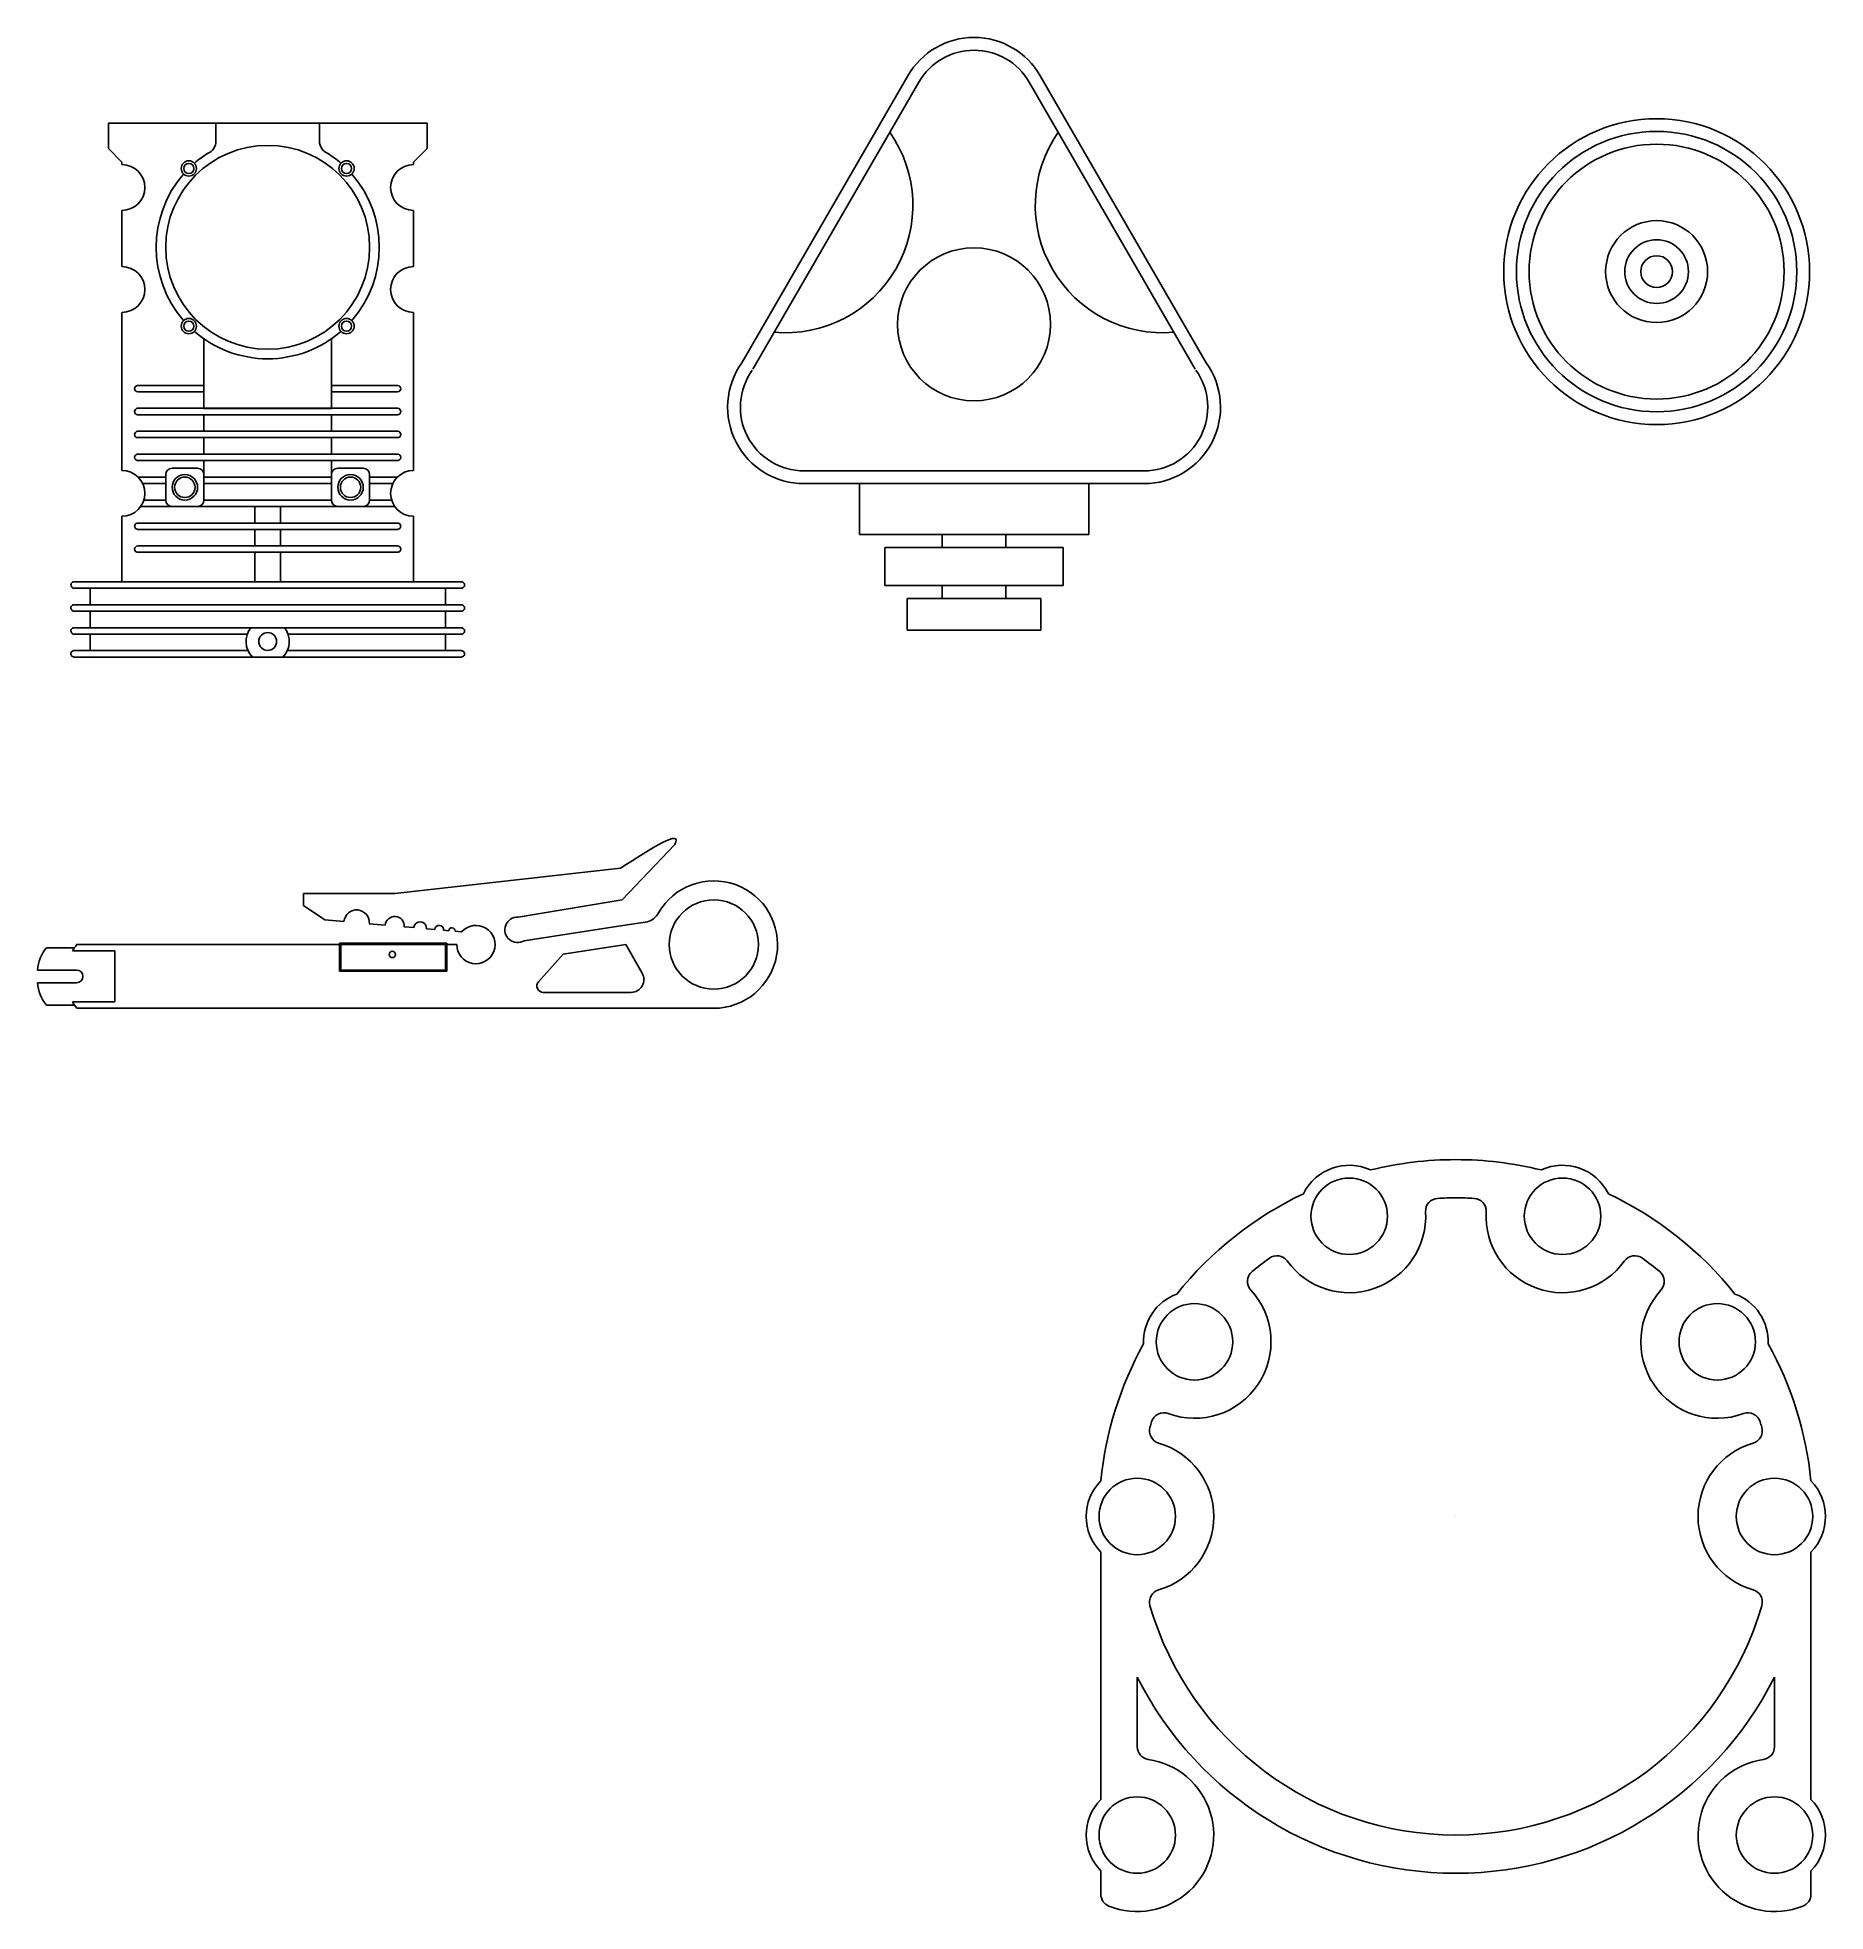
# Model space of a CAD drawing. Header units: millimetres. Extents: x 26815 to 55931, y 5808 to 11910.
# Drawn here: x 26815.4 to 27095.9, y 5960.9 to 6255 of the extents above; entities that cross this region are included whole.
import ezdxf

# ---------------------------------------------------------------- set-up
doc = ezdxf.new("R2010")
doc.units = ezdxf.units.MM

msp = doc.modelspace()

# ---------------------------------------------------------------- linework, layer by layer
at = {"color": 7, "linetype": 'Continuous', "true_color": 0xffffff}
for p, q in [((26951.947, 6249.014), (26925.903, 6203.96)), ((26953.679, 6248.013), (26927.634, 6202.959)), ((26970.994, 6248.013), (26997.038, 6202.959)), ((26972.725, 6249.014), (26998.769, 6203.96)), ((26843.372, 6241.582), (26826.496, 6241.582)), ((26851.496, 6241.582), (26826.496, 6241.582)), ((26826.496, 6241.582), (26826.496, 6237.582)), ((26843.372, 6238.659), (26843.372, 6241.582)), ((26851.496, 6241.582), (26876.496, 6241.582)), ((26859.62, 6241.582), (26876.496, 6241.582)), ((26859.62, 6238.659), (26859.62, 6241.582)), ((26876.496, 6241.582), (26876.496, 6237.582)), ((26826.496, 6237.582), (26828.617, 6235.461)), ((26828.617, 6235.461), (26828.617, 6235.061)), ((26828.617, 6235.461), (26828.617, 6235.061)), ((26876.496, 6237.582), (26874.374, 6235.461)), ((26874.374, 6235.461), (26874.374, 6235.061)), ((26874.374, 6235.461), (26874.374, 6235.061)), ((26828.617, 6227.861), (26828.617, 6219.061)), ((26828.617, 6227.861), (26828.617, 6219.061)), ((26874.374, 6227.861), (26874.374, 6219.061)), ((26874.374, 6227.861), (26874.374, 6219.061)), ((26828.617, 6211.861), (26828.617, 6187.062)), ((26874.374, 6211.861), (26874.374, 6187.062)), ((26841.496, 6196.803), (26841.496, 6207.721)), ((26861.496, 6196.803), (26861.496, 6207.721)), ((26841.496, 6200.403), (26831.069, 6200.403)), ((26861.496, 6200.403), (26871.922, 6200.403)), ((26841.496, 6199.403), (26831.114, 6199.403)), ((26861.496, 6199.403), (26871.877, 6199.403)), ((26830.617, 6196.36), (26830.617, 6196.235)), ((26851.496, 6196.809), (26831.067, 6196.809)), ((26851.496, 6195.809), (26831.083, 6195.809)), ((26851.496, 6196.803), (26841.496, 6196.803)), ((26841.496, 6193.205), (26841.496, 6195.809)), ((26851.496, 6196.809), (26851.496, 6196.803)), ((26851.496, 6196.809), (26871.924, 6196.809)), ((26851.496, 6196.809), (26851.496, 6196.803)), ((26851.496, 6196.803), (26861.496, 6196.803)), ((26851.496, 6195.809), (26871.909, 6195.809)), ((26861.496, 6193.205), (26861.496, 6195.809)), ((26872.374, 6196.36), (26872.374, 6196.235)), ((26830.617, 6192.765), (26830.617, 6192.64)), ((26851.496, 6192.209), (26831.028, 6192.209)), ((26851.496, 6193.205), (26831.031, 6193.205)), ((26851.496, 6192.205), (26831.054, 6192.205)), ((26851.496, 6193.209), (26831.059, 6193.209)), ((26841.496, 6189.605), (26841.496, 6192.209)), ((26851.496, 6193.209), (26871.933, 6193.209)), ((26851.496, 6193.209), (26851.496, 6193.205)), ((26851.496, 6193.209), (26851.496, 6193.205)), ((26851.496, 6193.205), (26871.961, 6193.205)), ((26851.496, 6192.209), (26871.964, 6192.209)), ((26851.496, 6192.209), (26851.496, 6192.205)), ((26851.496, 6192.209), (26851.496, 6192.205)), ((26851.496, 6192.205), (26871.938, 6192.205)), ((26861.496, 6189.605), (26861.496, 6192.209)), ((26872.374, 6192.765), (26872.374, 6192.64)), ((26830.617, 6189.179), (26830.617, 6189.054)), ((26851.496, 6188.629), (26830.997, 6188.629)), ((26851.496, 6189.605), (26831.003, 6189.605)), ((26851.496, 6189.629), (26841.496, 6189.629)), ((26841.496, 6182.412), (26841.496, 6188.629)), ((26851.496, 6188.605), (26841.496, 6188.605)), ((26851.496, 6189.629), (26861.496, 6189.629)), ((26851.496, 6189.629), (26851.496, 6189.605)), ((26851.496, 6189.629), (26851.496, 6189.605)), ((26851.496, 6189.605), (26871.988, 6189.605)), ((26851.496, 6188.629), (26871.995, 6188.629)), ((26851.496, 6188.629), (26851.496, 6188.605)), ((26851.496, 6188.629), (26851.496, 6188.605)), ((26851.496, 6188.605), (26861.496, 6188.605)), ((26861.496, 6182.412), (26861.496, 6188.629)), ((26872.374, 6189.179), (26872.374, 6189.054)), ((26835.496, 6186.029), (26831.141, 6186.029)), ((26831.577, 6186.012), (26831.158, 6186.012)), ((26835.496, 6186.012), (26831.577, 6186.012)), ((26835.496, 6182.412), (26835.496, 6186.412)), ((26836.496, 6187.412), (26840.496, 6187.412)), ((26841.496, 6182.412), (26841.496, 6186.412)), ((26851.496, 6186.029), (26841.496, 6186.029)), ((26851.496, 6186.012), (26841.496, 6186.012)), ((26851.496, 6186.029), (26861.496, 6186.029)), ((26851.496, 6186.029), (26851.496, 6186.012)), ((26851.496, 6186.029), (26851.496, 6186.012)), ((26851.496, 6186.012), (26861.496, 6186.012)), ((26861.496, 6182.412), (26861.496, 6186.412)), ((26866.496, 6187.412), (26862.496, 6187.412)), ((26867.496, 6182.412), (26867.496, 6186.412)), ((26867.496, 6186.029), (26871.851, 6186.029)), ((26867.496, 6186.012), (26871.415, 6186.012)), ((26871.415, 6186.012), (26871.834, 6186.012)), ((26962.336, 6186.987), (26935.669, 6186.987)), ((26962.336, 6186.987), (26989.003, 6186.987)), ((26835.496, 6185.029), (26831.858, 6185.029)), ((26835.496, 6185.012), (26831.866, 6185.012)), ((26835.496, 6182.412), (26832.061, 6182.412)), ((26851.496, 6185.029), (26841.496, 6185.029)), ((26851.496, 6185.012), (26841.496, 6185.012)), ((26851.496, 6182.412), (26841.496, 6182.412)), ((26851.496, 6185.029), (26861.496, 6185.029)), ((26851.496, 6185.029), (26851.496, 6185.012)), ((26851.496, 6185.029), (26851.496, 6185.012)), ((26851.496, 6185.012), (26861.496, 6185.012)), ((26851.496, 6182.412), (26861.496, 6182.412)), ((26867.496, 6185.029), (26871.134, 6185.029)), ((26867.496, 6185.012), (26871.125, 6185.012)), ((26867.496, 6182.412), (26870.931, 6182.412)), ((26962.336, 6184.987), (26935.669, 6184.987)), ((26962.336, 6184.987), (26935.669, 6184.987)), ((26944.336, 6176.987), (26944.336, 6184.987)), ((26962.336, 6184.987), (26989.003, 6184.987)), ((26962.336, 6184.987), (26989.003, 6184.987)), ((26980.336, 6176.987), (26980.336, 6184.987)), ((26828.617, 6179.862), (26828.617, 6169.582)), ((26828.617, 6169.582), (26828.617, 6179.862)), ((26841.496, 6181.412), (26831.577, 6181.412)), ((26851.496, 6181.412), (26831.577, 6181.412)), ((26840.496, 6181.412), (26836.496, 6181.412)), ((26849.496, 6181.412), (26841.496, 6181.412)), ((26849.496, 6178.812), (26849.496, 6181.412)), ((26849.496, 6181.412), (26851.496, 6181.412)), ((26853.496, 6181.412), (26851.496, 6181.412)), ((26851.496, 6181.412), (26871.415, 6181.412)), ((26853.496, 6181.412), (26861.496, 6181.412)), ((26853.496, 6178.812), (26853.496, 6181.412)), ((26861.496, 6181.412), (26871.415, 6181.412)), ((26862.496, 6181.412), (26866.496, 6181.412)), ((26874.374, 6169.582), (26874.374, 6179.862)), ((26874.374, 6179.862), (26874.374, 6169.582)), ((26851.496, 6177.812), (26831.103, 6177.812)), ((26831.577, 6178.812), (26831.12, 6178.812)), ((26851.496, 6178.812), (26831.577, 6178.812)), ((26849.496, 6175.212), (26849.496, 6177.812)), ((26851.496, 6178.812), (26871.415, 6178.812)), ((26851.496, 6177.812), (26871.889, 6177.812)), ((26853.496, 6175.212), (26853.496, 6177.812)), ((26871.415, 6178.812), (26871.872, 6178.812)), ((26962.336, 6176.987), (26944.336, 6176.987)), ((26957.336, 6174.987), (26957.336, 6176.987)), ((26962.336, 6176.987), (26980.336, 6176.987)), ((26967.336, 6174.987), (26967.336, 6176.987)), ((26830.617, 6174.749), (26830.617, 6174.667)), ((26851.496, 6174.212), (26831.024, 6174.212)), ((26851.496, 6175.212), (26831.12, 6175.212)), ((26849.496, 6169.582), (26849.496, 6174.212)), ((26851.496, 6175.212), (26871.872, 6175.212)), ((26851.496, 6174.212), (26871.967, 6174.212)), ((26853.496, 6169.582), (26853.496, 6174.212)), ((26872.374, 6174.749), (26872.374, 6174.667)), ((26962.336, 6174.987), (26948.336, 6174.987)), ((26948.336, 6174.987), (26948.336, 6168.987)), ((26962.336, 6174.987), (26957.336, 6174.987)), ((26962.336, 6174.987), (26967.336, 6174.987)), ((26962.336, 6174.987), (26976.336, 6174.987)), ((26976.336, 6174.987), (26976.336, 6168.987)), ((26823.616, 6169.582), (26821.118, 6169.582)), ((26851.496, 6168.582), (26821.118, 6168.582)), ((26851.496, 6169.582), (26823.616, 6169.582)), ((26823.616, 6168.582), (26823.616, 6165.982)), ((26851.496, 6169.582), (26849.496, 6169.582)), ((26851.496, 6169.582), (26850.496, 6169.582)), ((26851.496, 6169.582), (26874.374, 6169.582)), ((26851.496, 6169.582), (26879.376, 6169.582)), ((26851.496, 6169.582), (26852.496, 6169.582)), ((26851.496, 6169.582), (26853.496, 6169.582)), ((26851.496, 6168.582), (26881.873, 6168.582)), ((26879.376, 6169.582), (26881.874, 6169.582)), ((26879.376, 6168.582), (26879.376, 6165.982)), ((26948.336, 6168.987), (26962.336, 6168.987)), ((26957.336, 6166.987), (26957.336, 6168.987)), ((26976.336, 6168.987), (26962.336, 6168.987)), ((26967.336, 6166.987), (26967.336, 6168.987)), ((26851.496, 6164.982), (26821.037, 6164.982)), ((26823.616, 6165.982), (26821.112, 6165.976)), ((26851.496, 6165.982), (26823.616, 6165.982)), ((26823.616, 6164.982), (26823.616, 6162.382)), ((26851.496, 6165.982), (26879.376, 6165.982)), ((26851.496, 6164.982), (26881.954, 6164.982)), ((26879.376, 6165.982), (26881.878, 6165.976)), ((26879.376, 6164.982), (26879.376, 6162.382)), ((26882.376, 6165.524), (26882.376, 6165.428)), ((26962.336, 6166.987), (26951.836, 6166.987)), ((26951.836, 6166.987), (26951.836, 6161.987)), ((26962.336, 6166.987), (26957.336, 6166.987)), ((26962.336, 6166.987), (26967.336, 6166.987)), ((26962.336, 6166.987), (26972.836, 6166.987)), ((26972.836, 6166.987), (26972.836, 6161.987)), ((26823.616, 6162.382), (26821.113, 6162.377)), ((26854.12, 6162.382), (26823.616, 6162.382)), ((26848.872, 6162.382), (26879.376, 6162.382)), ((26881.878, 6162.377), (26878.876, 6162.377)), ((26882.376, 6161.924), (26882.376, 6161.83)), ((26951.836, 6161.987), (26962.336, 6161.987)), ((26972.836, 6161.987), (26962.336, 6161.987)), ((26848.301, 6161.382), (26821.045, 6161.382)), ((26823.616, 6158.782), (26821.113, 6158.78)), ((26823.616, 6161.382), (26823.616, 6158.782)), ((26848.415, 6158.782), (26823.616, 6158.782)), ((26851.496, 6158.82), (26851.496, 6158.782)), ((26851.496, 6158.82), (26851.496, 6158.782)), ((26854.577, 6158.782), (26879.376, 6158.782)), ((26854.691, 6161.382), (26881.946, 6161.382)), ((26879.376, 6161.382), (26879.376, 6158.782)), ((26881.878, 6158.78), (26879.376, 6158.782)), ((26853.866, 6157.782), (26821.069, 6157.782)), ((26849.126, 6157.782), (26881.923, 6157.782)), ((26882.376, 6158.326), (26882.376, 6158.234)), ((26907.124, 6119.66), (26915.368, 6128.379)), ((26871.471, 6120.655), (26906.841, 6124.619)), ((26857.091, 6118.805), (26857.091, 6120.655)), ((26857.091, 6120.655), (26871.471, 6120.655)), ((26857.091, 6120.655), (26871.471, 6120.655)), ((26857.091, 6120.655), (26857.091, 6118.805)), ((26857.091, 6120.655), (26860.471, 6120.655)), ((26857.091, 6118.805), (26860.471, 6116.529)), ((26890.785, 6116.962), (26907.124, 6119.66)), ((26860.471, 6116.529), (26863.459, 6116.267)), ((26860.471, 6116.529), (26863.459, 6116.267)), ((26863.459, 6116.267), (26860.471, 6116.529)), ((26867.444, 6115.919), (26869.935, 6115.701)), ((26869.935, 6115.701), (26867.444, 6115.919)), ((26872.923, 6115.439), (26874.417, 6115.308)), ((26874.417, 6115.308), (26872.923, 6115.439)), ((26876.41, 6115.134), (26877.705, 6115.021)), ((26877.705, 6115.021), (26876.41, 6115.134)), ((26879.1, 6114.899), (26879.897, 6114.829)), ((26879.897, 6114.829), (26879.1, 6114.899)), ((26879.1, 6114.899), (26879.897, 6114.829)), ((26880.893, 6114.742), (26881.931, 6114.651)), ((26881.931, 6114.651), (26881.889, 6114.655)), ((26897.423, 6114.121), (26907.212, 6115.621)), ((26907.212, 6115.621), (26911.076, 6116.213)), ((26821.191, 6112.155), (26816.79, 6112.155)), ((26820.881, 6111.655), (26821.094, 6112)), ((26827.501, 6111.655), (26820.881, 6111.655)), ((26821.501, 6111.655), (26820.881, 6111.655)), ((26821.501, 6112.655), (26862.771, 6112.655)), ((26821.501, 6112.655), (26827.501, 6112.655)), ((26862.771, 6112.655), (26821.567, 6112.655)), ((26827.501, 6111.655), (26827.501, 6103.655)), ((26862.771, 6112.655), (26857.091, 6112.655)), ((26879.607, 6112.855), (26862.771, 6112.855)), ((26862.771, 6112.655), (26862.771, 6112.855)), ((26862.771, 6108.655), (26862.771, 6112.655)), ((26862.971, 6108.655), (26862.971, 6112.655)), ((26862.971, 6112.655), (26879.407, 6112.655)), ((26879.407, 6108.655), (26879.407, 6112.655)), ((26879.607, 6112.655), (26879.607, 6112.855)), ((26881.171, 6112.655), (26879.607, 6112.655)), ((26879.607, 6108.655), (26879.607, 6112.655)), ((26879.607, 6112.655), (26881.171, 6112.655)), ((26897.423, 6114.121), (26891.739, 6113.25)), ((26897.877, 6111.155), (26907.667, 6112.655)), ((26910.267, 6108.156), (26907.667, 6112.655)), ((26816.751, 6108.655), (26815.372, 6108.655)), ((26821.501, 6108.655), (26816.751, 6108.655)), ((26862.771, 6108.655), (26862.771, 6108.455)), ((26879.407, 6108.655), (26862.971, 6108.655)), ((26879.607, 6108.455), (26879.607, 6108.655)), ((26893.995, 6106.822), (26897.877, 6111.155)), ((26816.751, 6106.655), (26815.372, 6106.655)), ((26821.501, 6106.655), (26816.751, 6106.655)), ((26827.501, 6107.655), (26827.501, 6103.655)), ((26862.771, 6108.455), (26862.971, 6108.455)), ((26879.407, 6108.455), (26862.971, 6108.455)), ((26879.407, 6108.455), (26879.607, 6108.455)), ((26821.191, 6103.155), (26816.79, 6103.155)), ((26827.501, 6103.655), (26820.881, 6103.655)), ((26821.501, 6103.655), (26820.881, 6103.655)), ((26820.881, 6103.655), (26821.094, 6103.31)), ((26894.739, 6105.155), (26908.535, 6105.155)), ((26921.501, 6102.655), (26821.567, 6102.655)), ((26921.501, 6102.655), (26884.171, 6102.655)), ((26912.001, 6102.655), (26892.501, 6102.655)), ((26921.501, 6102.655), (26912.001, 6102.655)), ((27037.94, 6022.9), (27037.94, 6022.9)), ((27037.94, 6022.9), (27037.94, 6022.9)), ((27037.94, 6022.9), (27037.94, 6022.9)), ((27037.94, 6022.9), (27037.94, 6022.9)), ((27037.94, 6022.9), (27037.94, 6022.9)), ((27037.94, 6022.9), (27037.94, 6022.9)), ((26982.22, 6017.307), (26982.22, 5978.493)), ((27093.66, 6017.307), (27093.66, 5978.493)), ((26987.94, 5997.681), (26987.94, 5986.757)), ((27087.94, 5997.681), (27087.94, 5986.757)), ((26982.22, 5967.307), (26982.22, 5963.618)), ((27093.66, 5967.307), (27093.66, 5963.618))]:
    msp.add_line(p, q, dxfattribs=at)
for centre, radius in [((27069.438, 6218.264), 24), ((27069.438, 6218.264), 22), ((27069.438, 6218.264), 20), ((26839.121, 6234.456), 1.2), ((26839.121, 6234.456), 0.8), ((26863.87, 6234.456), 1.2), ((26863.87, 6234.456), 0.8), ((27069.438, 6218.264), 8), ((26962.336, 6209.987), 12), ((26962.336, 6209.987), 12), ((27069.438, 6218.264), 5), ((27069.438, 6218.264), 2.5), ((26839.121, 6209.708), 1.2), ((26839.121, 6209.708), 0.8), ((26863.87, 6209.708), 1.2), ((26863.87, 6209.708), 0.8), ((26838.496, 6184.412), 2), ((26838.496, 6184.412), 1.6), ((26864.496, 6184.412), 2), ((26864.496, 6184.412), 1.6), ((26851.496, 6160.22), 1.4), ((26851.496, 6160.22), 1.4), ((26921.501, 6112.655), 7), ((26871.051, 6111.105), 0.5), ((27021.202, 6070.016), 6), ((27054.678, 6070.016), 6), ((26996.927, 6050.308), 6), ((27078.953, 6050.308), 6), ((26987.94, 6022.9), 6), ((27087.94, 6022.9), 6), ((26987.94, 5972.9), 6), ((27087.94, 5972.9), 6)]:
    msp.add_circle(centre, radius, dxfattribs=at)
for centre, radius, start, end in [((26962.336, 6243.009), 12, 30.03041, 149.96959), ((26962.336, 6243.009), 10, 30.03041, 149.96959), ((26851.496, 6222.082), 16, 90, 270), ((26841.372, 6238.697), 2, 289.95411, 1.08955), ((26851.496, 6222.082), 16, 270, 90), ((26861.619, 6238.697), 2, 178.91045, 250.04589), ((26932.736, 6228.668), 20, 264.95937, 34.97981), ((26991.936, 6228.668), 20, 145.02019, 275.04063), ((26851.496, 6222.082), 17.5, 122.64919, 131.07038), ((26851.496, 6222.082), 17.5, 48.92962, 57.35081), ((26828.617, 6231.461), 3.6, 270, 90), ((26851.496, 6222.082), 17.5, 138.92962, 221.07038), ((26851.496, 6222.082), 17.5, 318.92962, 41.07038), ((26874.374, 6231.461), 3.6, 90, 270), ((26828.617, 6215.461), 3.6, 270, 90), ((26874.374, 6215.461), 3.6, 90, 270), ((26851.496, 6222.082), 17.5, 228.92962, 270), ((26851.496, 6222.082), 17.5, 270, 311.07038), ((26935.669, 6196.987), 12, 144.47316, 270), ((26935.669, 6196.987), 10, 144.47316, 270), ((26989.003, 6196.987), 12, 270, 35.52684), ((26989.003, 6196.987), 10, 270, 35.52684), ((26831.114, 6199.904), 0.501, 95.15157, 270), ((26871.877, 6199.904), 0.501, 270, 84.84843), ((26831.115, 6196.31), 0.502, 95.21208, 269.93349), ((26871.877, 6196.31), 0.502, 270.06651, 84.78792), ((26831.114, 6192.711), 0.501, 95.15157, 270), ((26871.877, 6192.711), 0.501, 270, 84.84843), ((26831.114, 6189.116), 0.501, 95.15157, 270), ((26871.877, 6189.116), 0.501, 270, 84.84843), ((26828.617, 6183.462), 3.6, 270, 90), ((26836.496, 6186.412), 1, 90, 180), ((26840.496, 6186.412), 1, 0, 90), ((26862.496, 6186.412), 1, 90, 180), ((26866.496, 6186.412), 1, 0, 90), ((26874.374, 6183.462), 3.6, 90, 270), ((26836.496, 6182.412), 1, 180, 270), ((26840.496, 6182.412), 1, 270, 0), ((26862.496, 6182.412), 1, 180, 270), ((26866.496, 6182.412), 1, 270, 0), ((26831.12, 6178.312), 0.5, 90.03794, 271.99325), ((26871.872, 6178.312), 0.5, 268.00675, 89.96206), ((26831.12, 6174.708), 0.505, 90, 259.0515), ((26871.872, 6174.708), 0.505, 280.9485, 90), ((26821.118, 6169.082), 0.5, 90.03794, 271.99325), ((26881.873, 6169.082), 0.5, 268.00675, 89.96206), ((26821.113, 6165.476), 0.5, 90.03794, 271.99325), ((26881.878, 6165.476), 0.5, 268.00675, 89.96206), ((26821.114, 6161.877), 0.5, 90.03794, 271.99325), ((26851.496, 6160.22), 3.4, 140.50661, 225.8034), ((26851.496, 6160.22), 3.4, 140.50661, 225.8034), ((26851.496, 6160.22), 3.4, 314.1966, 39.49339), ((26851.496, 6160.22), 3.4, 314.1966, 39.49339), ((26881.878, 6161.877), 0.5, 268.00675, 89.96206), ((26821.114, 6158.28), 0.5, 90.03794, 271.99325), ((26881.878, 6158.28), 0.5, 268.00675, 89.96206), ((26921.501, 6112.655), 10, 270, 150.2177), ((26865.452, 6116.093), 2, 355, 175), ((26910.14, 6119.157), 3.089, 287.63986, 330.21774), ((26871.428, 6115.558), 1.5, 355.44685, 174.55315), ((26875.414, 6115.221), 1, 355, 175), ((26878.402, 6114.96), 0.7, 355, 175), ((26880.395, 6114.786), 0.5, 355, 175), ((26884.171, 6112.655), 3, 180, 138.29345), ((26890.708, 6114.964), 2, 87.79768, 301.02765), ((26821.36, 6108.268), 6, 139.61849, 176.29951), ((26827.812, 6107.655), 8, 141.31781, 150), ((26821.501, 6107.655), 1, 360, 90), ((26821.36, 6107.042), 6, 183.70049, 220.38151), ((26821.501, 6107.655), 1, 270, 0), ((26894.739, 6106.155), 1, 138.13888, 270), ((26908.535, 6107.155), 2, 270, 30.02211), ((26827.812, 6107.655), 8, 210, 218.68219), ((27021.202, 6070.016), 8, 65.20114, 153.91474), ((27037.94, 6022.9), 56, 90, 103.82597), ((27037.94, 6022.9), 56, 76.17403, 90), ((27054.678, 6070.016), 8, 26.08526, 114.79886), ((27037.94, 6022.9), 56, 115.28991, 141.43363), ((27037.94, 6022.9), 56, 38.56637, 64.71009), ((27021.202, 6070.016), 12, 215.81814, 3.29773), ((27035.179, 6070.821), 2, 93.29773, 183.29773), ((27037.94, 6022.9), 50, 90, 93.29773), ((27037.94, 6022.9), 50, 86.70227, 90), ((27040.701, 6070.821), 2, 356.70227, 86.70227), ((27054.678, 6070.016), 12, 176.70227, 324.18186), ((27037.94, 6022.9), 50, 125.81814, 129.7799), ((27009.85, 6061.823), 2, 35.81814, 125.81814), ((27066.03, 6061.823), 2, 54.18186, 144.18186), ((27037.94, 6022.9), 50, 50.2201, 54.18186), ((27007.228, 6059.789), 2, 129.7799, 222.6268), ((27068.652, 6059.789), 2, 317.3732, 50.2201), ((26996.927, 6050.308), 8, 110.27645, 182.21748), ((26996.927, 6050.308), 12, 249.86716, 42.6268), ((27078.953, 6050.308), 12, 137.3732, 290.13284), ((27078.953, 6050.308), 8, 357.78252, 69.72355), ((27037.94, 6022.9), 56, 151.0603, 174.26803), ((27037.94, 6022.9), 56, 5.73197, 28.9397), ((26992.108, 6037.163), 2, 69.86716, 162.71406), ((27083.772, 6037.163), 2, 17.28594, 110.13284), ((26991.86, 6036.34), 2, 163.7398, 253.7398), ((27037.94, 6022.9), 50, 162.71406, 163.7398), ((27084.02, 6036.34), 2, 286.2602, 16.2602), ((27037.94, 6022.9), 50, 16.2602, 17.28594), ((26987.94, 6022.9), 12, 286.2602, 73.7398), ((27087.94, 6022.9), 12, 106.2602, 253.7398), ((26987.94, 6022.9), 8, 135.6432, 224.3568), ((27087.94, 6022.9), 8, 315.6432, 44.3568), ((26991.86, 6009.46), 2, 106.2602, 196.2602), ((27037.94, 6022.9), 50, 196.2602, 270), ((27037.94, 6022.9), 50, 270, 343.7398), ((27084.02, 6009.46), 2, 343.7398, 73.7398), ((27037.94, 6022.9), 56, 206.7655, 270), ((27037.94, 6022.9), 56, 270, 333.2345), ((26989.94, 5986.757), 2, 180, 261.78679), ((27085.94, 5986.757), 2, 278.21321, 0), ((26987.94, 5972.9), 12, 248.16098, 81.78679), ((27087.94, 5972.9), 12, 98.21321, 291.83902), ((26987.94, 5972.9), 8, 135.6432, 224.3568), ((27087.94, 5972.9), 8, 315.6432, 44.3568), ((26984.22, 5963.618), 2, 180, 248.16098), ((27091.66, 5963.618), 2, 291.83902, 0)]:
    msp.add_arc(centre, radius, start, end, dxfattribs=at)
msp.add_open_spline([(26906.841, 6124.619), (26911.762, 6127.782), (26916.683, 6130.946), (26915.368, 6128.379)], degree=3, dxfattribs=at)

doc.saveas('drawing.dxf')
